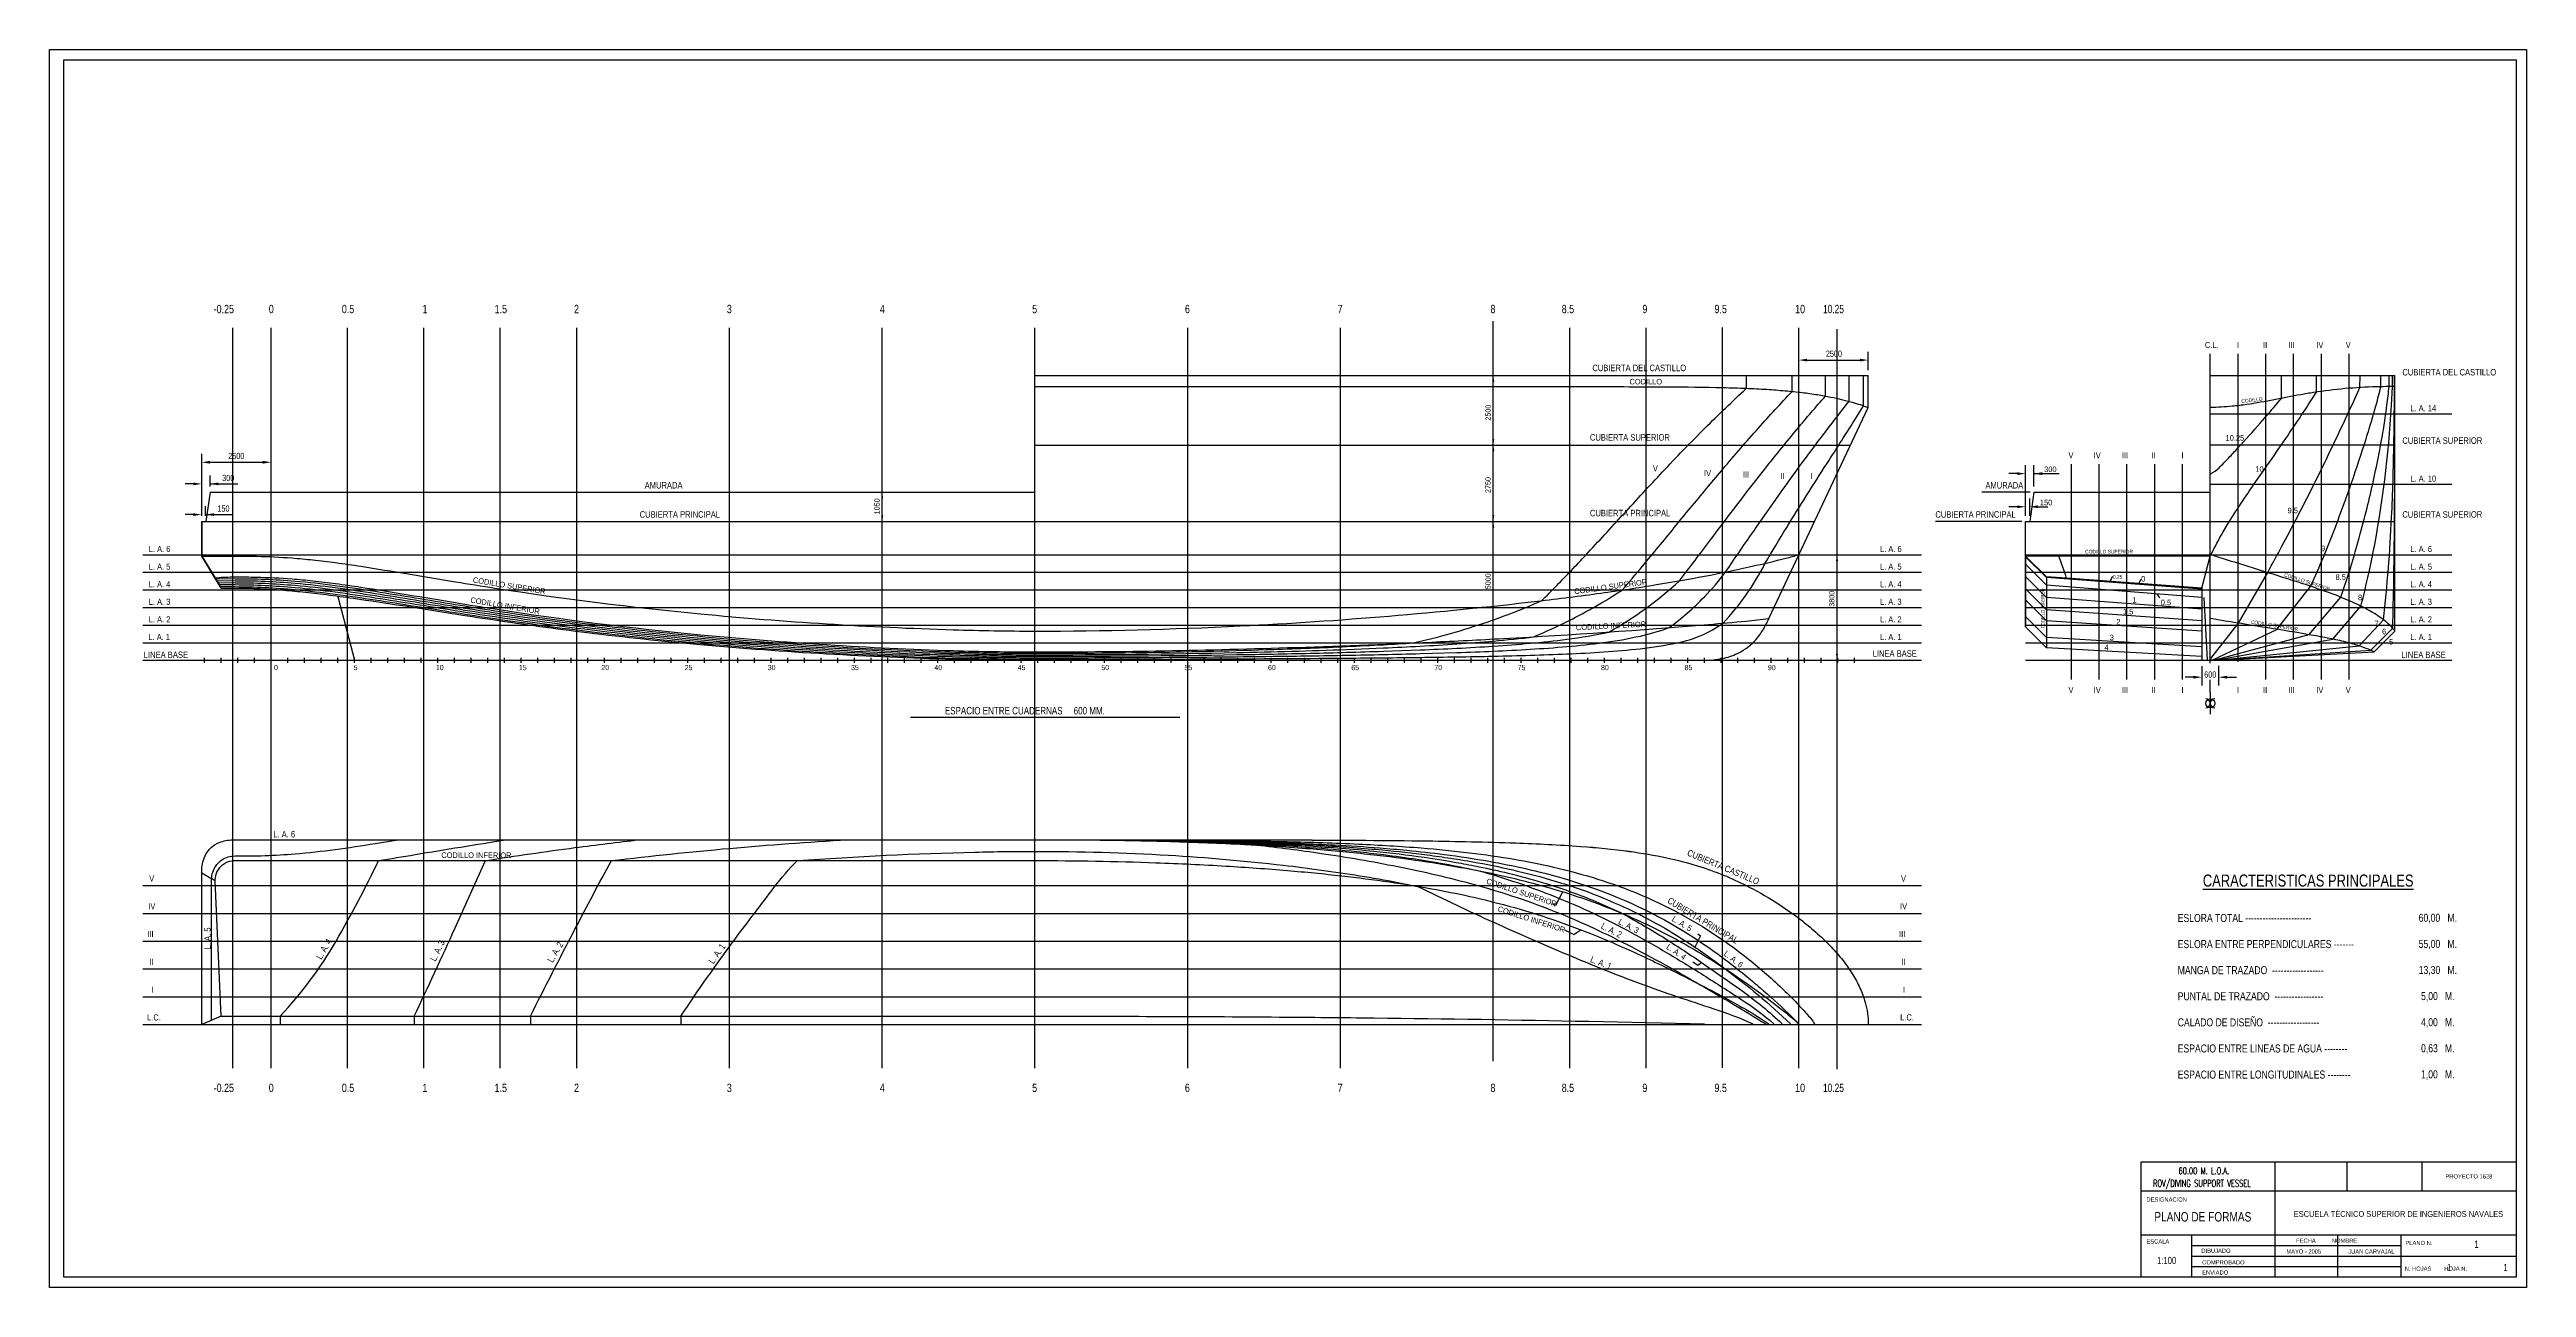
# Model space of a CAD drawing. Extents: x -7978 to 81197, y 32928 to 77478.
import ezdxf
from ezdxf.enums import TextEntityAlignment as Align

# ---------------------------------------------------------------- set-up
doc = ezdxf.new("R2010")
doc.units = 0
doc.header["$LTSCALE"] = 25
doc.header["$MEASUREMENT"] = 0
doc.linetypes.add('CENTRO2', pattern=[1.125, 0.75, -0.125, 0.125, -0.125])
doc.layers.get('0').update_dxf_attribs({"linetype": 'CONTINUOUS'})
doc.layers.get('DEFPOINTS').update_dxf_attribs({"linetype": 'CONTINUOUS'})
for name, color, linetype in [('03', 3, 'CONTINUOUS'), ('BORDE', 7, 'CONTINUOUS'), ('CAJETIN', 3, 'CONTINUOUS'), ('CASETAS', 3, 'CONTINUOUS'), ('CONTORNOS', 7, 'CONTINUOUS'), ('CUADERNA', 7, 'CONTINUOUS'), ('D', 3, 'CONTINUOUS'), ('DIBUJOS', 3, 'CONTINUOUS'), ('EJES', 1, 'CENTRO2'), ('LINEA_DE_AGUA', 7, 'CONTINUOUS'), ('LONGITUDINAL', 7, 'CONTINUOUS'), ('TRAZAS', 7, 'CONTINUOUS'), ('TX', 2, 'CONTINUOUS')]:
    doc.layers.add(name, color=color, linetype=linetype)
doc.styles.add('CN', font='TXT', dxfattribs={"width": 0.8})
doc.styles.add('ROMANS', font='ROMANS.shx')
doc.dimstyles.new('CN', dxfattribs={"dimscale": 100, "dimtxt": 2.5, "dimasz": 3, "dimexe": 3, "dimexo": 2, "dimgap": 0.5, "dimtad": 1, "dimzin": 0, "dimdsep": 46, "dimtxsty": 'Standard', "dimcen": 1.5, "dimclrd": 1, "dimclre": 1, "dimclrt": 3, "dimadec": 0, "dimazin": 0, "dimtfac": 1, "dimtofl": 0, "dimtmove": 2, "dimatfit": 3, "dimfxl": 0, "dimtolj": 1, "dimtzin": 0, "dimarcsym": 0})

msp = doc.modelspace()

# ---------------------------------------------------------------- texts
at = {"color": 3, "linetype": 'ByBlock', "width": 0.9}
for s, p in [('2500', (43812.5, 64411.957)), ('2750', (43812.5, 61804.433)), ('5000', (43812.5, 58342.237))]:
    msp.add_text(s, height=187.5, rotation=90, dxfattribs=at).set_placement(p, align=Align.MIDDLE)
at = {"color": 3, "linetype": 'ByBlock'}
msp.add_text('1050', height=187.5, rotation=90, dxfattribs=at).set_placement((21812.5, 61035.82), align=Align.MIDDLE_CENTER)
at = {"color": 3, "linetype": 'ByBlock', "width": 0.9}
msp.add_text('3800', height=187.5, rotation=90, dxfattribs=at).set_placement((56187.5, 57712.248), align=Align.MIDDLE_CENTER)
at = {"layer": 'CAJETIN', "linetype": 'Continuous', "style": 'ROMANS', "width": 0.7}
for s, p in [('ROV/DIVING SUPPORT VESSEL ', (67753.289, 36545.963)), ('60.00 M. L.O.A.', (68672.231, 36999.579))]:
    msp.add_text(s, height=250, dxfattribs=at).set_placement(p)
at = {"layer": 'CASETAS', "color": 3, "style": 'CN', "width": 0.8}
for s, p in [('MAYO - 2005', (72554.933, 34144.473)), ('JUAN CARVAJAL', (74783.316, 34144.473))]:
    msp.add_text(s, height=154.34745, dxfattribs=at).set_placement(p)
at = {"layer": 'D', "color": 2, "style": 'CN'}
for s, height, p in [('PROYECTO 1628', 150.83799, (78279.595, 36849.196)), ('DESIGNACION', 150.83799, (67514.856, 36016.341)), ('ESCALA', 150.838, (67514.856, 34507.961)), ('DIBUJADO', 150.838, (69490.833, 34173.1)), ('COMPROBADO', 150.838, (69521.001, 33755.279)), ('FECHA          NOMBRE', 150.83799, (72904.223, 34536.62)), ('PLANO N.', 150.838, (76839.66, 34453.659)), ('ENVIADO', 150.838, (69521.001, 33391.76)), ('N. HOJAS        HOJA N.', 150.83799, (76812.509, 33530.531))]:
    msp.add_text(s, height=height, dxfattribs=at).set_placement(p)
at = {"layer": 'TX', "color": 2}
for s, width, p in [('-0.25', 0.8, (-2069.348, 67990.019)), ('0', 0.8, (-85.193, 67990.019)), ('0.5', 0.8, (2545.542, 67990.019)), ('1', 0.8, (5448.922, 67990.019)), ('1.5', 0.8, (8045.542, 67990.019)), ('2', 0.8, (10906.347, 67990.019)), ('3', 0.8, (16406.347, 67990.019)), ('4', 0.8, (21914.807, 67990.019)), ('5', 0.8, (27398.705, 67990.019)), ('6', 0.8, (32898.705, 67990.019)), ('7', 0.8, (38398.705, 67990.019)), ('8', 0.8, (43898.705, 67990.019)), ('8.5', 0.8, (46464.758, 67990.019)), ('9', 0.8, (49367.865, 67990.019)), ('9.5', 0.8, (51964.758, 67990.019)), ('10', 0.8, (54867.865, 67990.019)), ('10.25', 0.75, (55871.968, 67990.019)), ('-0.25', 0.8, (-2070.348, 39960.406)), ('0', 0.8, (-86.193, 39960.406)), ('0.5', 0.8, (2544.542, 39960.406)), ('1', 0.8, (5447.922, 39960.406)), ('1.5', 0.8, (8044.542, 39960.406)), ('2', 0.8, (10905.347, 39960.406)), ('3', 0.8, (16405.347, 39960.406)), ('4', 0.8, (21913.807, 39960.406)), ('5', 0.8, (27397.705, 39960.406)), ('6', 0.8, (32897.705, 39960.406)), ('7', 0.8, (38397.705, 39960.406)), ('8', 0.8, (43897.705, 39960.406)), ('8.5', 0.8, (46463.758, 39960.406)), ('9', 0.8, (49366.865, 39960.406)), ('9.5', 0.8, (51963.758, 39960.406)), ('10', 0.8, (54866.865, 39960.406)), ('10.25', 0.75, (55870.968, 39960.406))]:
    msp.add_text(s, height=300, dxfattribs=dict(at, width=width)).set_placement(p)
at = {"layer": 'TX', "width": 0.8}
for s, height, p in [('C.L.', 220, (69619.523, 66737.605)), ('I', 220, (70773.117, 66737.605)), ('II', 220, (71714.052, 66737.605)), ('III', 220, (72619.523, 66737.605)), ('IV', 220, (73631.387, 66737.605)), ('V', 220, (74690.324, 66737.605)), ('CUBIERTA DEL CASTILLO', 234.375, (47567.085, 65903.314)), ('2500', 225, (55972.854, 66419.904)), ('CODILLO', 200, (48903.621, 65426.054)), ('CUBIERTA DEL CASTILLO', 234.375, (76729.1, 65748.862)), ('L. A. 14', 220, (77018.144, 64460.457)), ('CUBIERTA SUPERIOR', 234.375, (47479.827, 63403.314)), ('10.25', 200, (70364.355, 63402.876)), ('CUBIERTA SUPERIOR', 234.375, (76729.1, 63287.444)), ('2500', 225, (-1546.425, 62737.977)), ('V', 220, (49745.645, 62293.102)), ('300', 200, (63832.176, 62271.237)), ('V', 220, (64708.721, 62761.549)), ('IV', 220, (65617.658, 62761.549)), ('III', 220, (66629.522, 62761.549)), ('II', 220, (67684.993, 62761.549)), ('I', 220, (68775.928, 62761.549)), ('10', 200, (71436.339, 62281.938)), ('300', 225, (-1763.342, 61946.642)), ('AMURADA', 234.375, (13447.439, 61680.035)), ('IV', 220, (51588.458, 62125.03)), ('III', 220, (52988.135, 62074.618)), ('II', 220, (54346.577, 62020.76)), ('I', 220, (55410.577, 62020.76)), ('AMURADA', 234.375, (61717.412, 61680.035)), ('L. A. 10', 220, (77018.144, 61927.117)), ('150', 225, (-1935.672, 60846.061)), ('CUBIERTA PRINCIPAL', 234.375, (13267.728, 60630.035)), ('CUBIERTA PRINCIPAL', 234.375, (47479.827, 60679.716)), ('CUBIERTA PRINCIPAL', 234.375, (59916.619, 60630.035)), ('150', 200, (63679.23, 61076.509)), ('9.5', 200, (72596.649, 60788.366)), ('CUBIERTA SUPERIOR', 234.375, (76729.1, 60630.035)), ('L. A. 6', 220, (-4403.822, 59393.787)), ('L. A. 5', 220, (-4403.822, 58760.457)), ('L. A. 6', 220, (57922.892, 59393.787)), ('L. A. 5', 220, (57922.892, 58760.457)), ('9', 200, (73799.535, 59422.45)), ('L. A. 6', 220, (77018.144, 59393.787)), ('L. A. 5', 220, (77018.144, 58760.457)), ('L. A. 4', 220, (-4403.822, 58127.117)), ('L. A. 4', 220, (57922.892, 58127.117)), ('0.25', 130, (66310.534, 58438.492)), ('0', 200, (67325.054, 58331.786)), ('8.5', 200, (74323.057, 58393.363)), ('L. A. 4', 220, (77018.144, 58127.117)), ('L. A. 3', 220, (-4403.822, 57493.787)), ('L. A. 2', 220, (-4403.822, 56860.457)), ('L. A. 3', 220, (57922.892, 57493.787)), ('L. A. 2', 220, (57922.892, 56860.457)), ('1.5', 200, (66673.31, 57148.666)), ('1', 200, (67013.092, 57568.778)), ('0.5', 200, (68032.159, 57479.099)), ('8', 200, (75131.41, 57660.714)), ('L. A. 3', 220, (77018.144, 57493.787)), ('L. A. 2', 220, (77018.144, 56860.457)), ('L. A. 1', 220, (-4416.174, 56227.117)), ('L. A. 1', 220, (57922.892, 56227.117)), ('3', 200, (66194.71, 56221.122)), ('2', 200, (66433.442, 56786.301)), ('7', 200, (75727.312, 56718.697)), ('6', 200, (75998.184, 56435.541)), ('5', 200, (76248.711, 56066.556)), ('L. A. 1', 220, (77018.144, 56227.117)), ('LINEA BASE', 234.375, (-4583.622, 55579)), ('0', 187.5, (103.225, 55143.737)), ('5', 187.5, (2970.696, 55143.737)), ('10', 187.5, (5929.957, 55143.737)), ('15', 187.5, (8919.644, 55143.737)), ('20', 187.5, (11889.219, 55143.737)), ('25', 187.5, (14889.219, 55143.737)), ('30', 187.5, (17878.905, 55143.737)), ('35', 187.5, (20878.905, 55143.737)), ('40', 187.5, (23878.905, 55143.737)), ('45', 187.5, (26878.905, 55143.737)), ('50', 187.5, (29889.219, 55143.737)), ('55', 187.5, (32879.163, 55143.737)), ('60', 187.5, (35889.219, 55143.737)), ('65', 187.5, (38889.219, 55143.737)), ('70', 187.5, (41879.163, 55143.737)), ('75', 187.5, (44878.905, 55143.737)), ('80', 187.5, (47879.163, 55143.737)), ('85', 187.5, (50889.219, 55143.737)), ('90', 187.5, (53889.219, 55143.737)), ('LINEA BASE', 234.375, (57658.988, 55623.08)), ('4', 200, (66003.989, 55859.849)), ('LINEA BASE', 234.375, (76697.573, 55579)), ('V', 220, (64708.721, 54317.819)), ('IV', 220, (65617.658, 54317.819)), ('III', 220, (66629.522, 54317.819)), ('II', 220, (67684.993, 54317.819)), ('I', 220, (68775.928, 54317.819)), ('600', 225, (69594.388, 54872.75)), ('I', 220, (70773.117, 54317.819)), ('II', 220, (71714.052, 54317.819)), ('III', 220, (72619.523, 54317.819)), ('IV', 220, (73631.387, 54317.819)), ('V', 220, (74690.324, 54317.819)), ('L. A. 6', 234.375, (76.978, 49123.248)), ('CODILLO INFERIOR', 200, (6127.259, 48383.461)), ('V', 220, (-4388.386, 47535.496)), ('V', 220, (58678.519, 47535.496)), ('IV', 220, (-4422.421, 46535.496)), ('IV', 220, (58644.484, 46535.496)), ('III', 220, (-4458.261, 45535.496)), ('III', 220, (58608.644, 45535.496)), ('II', 220, (-4374.979, 44535.496)), ('II', 220, (58691.926, 44535.496)), ('I', 220, (-4312.324, 43535.496)), ('I', 220, (58754.581, 43535.496)), ('L.C.', 220, (-4463.223, 42535.496)), ('L.C.', 220, (58650.011, 42535.496))]:
    msp.add_text(s, height=height, dxfattribs=at).set_placement(p)
for s, height, rotation, p in [('CODILLO', 130, 6.50260789, (70942.723, 64755.746)), ('CODILLO SUPERIOR', 200, 350.75731796, (7251.343, 58298.698)), ('CODILLO SUPERIOR', 200, 7.74365236, (46929.385, 57875.03)), ('CODILLO SUPERIOR', 130, 342.04348965, (72464.098, 58524.835)), ('CODILLO INFERIOR', 200, 350.33658717, (7161.717, 57575.494)), ('CODILLO INFERIOR', 200, 2.80733144, (46981.11, 56577.685)), ('CODILLO SUPERIOR', 130, 350.90995168, (71268.176, 56821.855)), ('CUBIERTA CASTILLO', 234.375, 337.2771591, (50956.933, 48482.902)), ('CODILLO SUPERIOR', 200, 341.46437952, (43732.604, 47469.077)), ('CODILLO INFERIOR', 200, 342.0648014, (44141.957, 46470.635)), ('L. A. 5', 234.375, 90, (-2175.357, 45095.182)), ('L. A. 2', 234.375, 332.51038808, (47853.817, 45861.502)), ('L. A. 3', 210.9375, 332.30499238, (48480.16, 46022.571)), ('L. A. 5', 210.9375, 328.83016769, (50405.814, 46131.273)), ('L. A. 4', 234.375, 59.57039756, (1803.826, 44707.2)), ('L. A. 3', 234.375, 64.16178739, (5919.832, 44640.424)), ('L. A. 2', 234.375, 59.57039756, (10133.774, 44595.559)), ('L. A. 1', 234.375, 54.70084038, (15918.25, 44549.537)), ('L. A. 1', 234.375, 338.48041322, (47470.102, 44644.064)), ('L. A. 4', 210.9375, 326.29852264, (50204.546, 45132.933)), ('L. A. 6', 210.9375, 322.10332768, (52274.841, 44901.179))]:
    msp.add_text(s, height=height, rotation=rotation, dxfattribs=at).set_placement(p)
at = {"layer": 'TX', "color": 3, "width": 0.8}
msp.add_text('CODILLO SUPERIOR', height=130, dxfattribs=at).set_placement((65309.331, 59343.456))
at = {"layer": 'TX', "color": 3}
for s, height, rotation, width, p in [('CODILLO INFERIOR', 130, 90, 0.7, (63852.451, 56649.487)), ('CUBIERTA PRINCIPAL', 234.375, 329.02356239, 0.8, (50247.332, 46779.971))]:
    msp.add_text(s, height=height, rotation=rotation, dxfattribs=dict(at, width=width)).set_placement(p)
at = {"layer": 'TX', "style": 'CN', "width": 0.8}
for s, height, p in [('ESPACIO ENTRE CUADERNAS     600 MM.', 270, (24255.174, 53550.265)), ('%%UCARACTERISTICAS PRINCIPALES', 435.6, (69545.191, 47352.935)), ('ESLORA TOTAL -----------------------', 290.03906, (68641.525, 46079.393)), ('60,00   M.', 290.0391, (77316.199, 46086.796)), ('ESLORA ENTRE PERPENDICULARES -------', 290.03906, (68641.525, 45140.219)), ('55,00   M.', 290.0391, (77316.199, 45147.622)), ('MANGA DE TRAZADO  ------------------', 290.03906, (68641.525, 44201.044)), ('13,30   M.', 290.0391, (77316.199, 44208.447)), ('PUNTAL DE TRAZADO  -----------------', 290.03906, (68641.525, 43261.87)), (' 5,00   M.', 290.0391, (77316.199, 43269.273)), ('CALADO DE DISEÑO  ------------------', 290.03906, (68641.525, 42322.696)), (' 4,00   M.', 290.0391, (77316.199, 42330.099)), ('ESPACIO ENTRE LINEAS DE AGUA --------', 290.03906, (68641.525, 41383.522)), (' 0,63   M.', 290.0391, (77316.199, 41390.925)), ('ESPACIO ENTRE LONGITUDINALES --------', 290.03906, (68641.525, 40444.348)), (' 1,00   M.', 290.0391, (77316.199, 40451.751)), ('ESCUELA TÉCNICO SUPERIOR DE INGENIEROS NAVALES', 210, (72819.719, 35467.935)), ('PLANO DE FORMAS', 339.5644, (67799.63, 35300.988)), ('1:100', 257.2458, (67898.885, 33769.572)), ('1', 257.246, (79319.05, 34351.978)), ('1', 257.246, (78333.802, 33518.5)), ('1', 257.246, (80369.229, 33518.5))]:
    msp.add_text(s, height=height, dxfattribs=at).set_placement(p)

# ---------------------------------------------------------------- blocks, each defined once
blk = doc.blocks.new('*D0')
at = {"color": 1, "linetype": 'ByBlock'}
for p, q in [((-4541, 94317), (-4541, 94666)), ((-4400, 94317), (-4400, 94666)), ((-4841, 94366), (-5141, 94366)), ((-4100, 94366), (-3800, 94366)), ((-3800, 94366), (-3750, 94366))]:
    blk.add_line(p, q, dxfattribs=at)
for points in [[(-4841, 94416), (-4841, 94316), (-4541, 94366)], [(-4100, 94416), (-4100, 94316), (-4400, 94366)]]:
    blk.add_solid(points, dxfattribs=at)
at = {"layer": 'DEFPOINTS', "color": 0, "linetype": 'ByBlock'}
for p in [(-4541, 94117), (-4400, 94366), (-4400, 94117)]:
    blk.add_point(p, dxfattribs=at)
blk = doc.blocks.new('*D1')
at = {"color": 1, "linetype": 'ByBlock'}
for p, q in [((-4841, 95472), (-5141, 95472)), ((-4541, 94317), (-4541, 95772)), ((-4241, 95374), (-4241, 95772)), ((-3941, 95472), (-3641, 95472)), ((-3641, 95472), (-3591, 95472))]:
    blk.add_line(p, q, dxfattribs=at)
for points in [[(-4841, 95522), (-4841, 95422), (-4541, 95472)], [(-3941, 95522), (-3941, 95422), (-4241, 95472)]]:
    blk.add_solid(points, dxfattribs=at)
at = {"layer": 'DEFPOINTS', "color": 0, "linetype": 'ByBlock'}
for p in [(-4241, 95472), (-4241, 95174), (-4541, 94117)]:
    blk.add_point(p, dxfattribs=at)
blk = doc.blocks.new('*D2')
at = {"color": 1, "linetype": 'ByBlock'}
for p, q in [((-4541, 94317), (-4541, 96550)), ((-2041, 94317), (-2041, 96550)), ((-4241, 96250), (-2341, 96250))]:
    blk.add_line(p, q, dxfattribs=at)
for points in [[(-4241, 96300), (-4241, 96200), (-4541, 96250)], [(-2341, 96300), (-2341, 96200), (-2041, 96250)]]:
    blk.add_solid(points, dxfattribs=at)
at = {"layer": 'DEFPOINTS', "color": 0, "linetype": 'ByBlock'}
for p in [(-2041, 96250), (-4541, 94117), (-2041, 94117)]:
    blk.add_point(p, dxfattribs=at)
blk = doc.blocks.new('*D6')
at = {"color": 1, "linetype": 'ByBlock'}
for p, q in [((55000, 65942), (55000, 66602)), ((55300, 66302), (57200, 66302)), ((57500, 65942), (57500, 66602))]:
    blk.add_line(p, q, dxfattribs=at)
for points in [[(55300, 66352), (55300, 66252), (55000, 66302)], [(57200, 66352), (57200, 66252), (57500, 66302)]]:
    blk.add_solid(points, dxfattribs=at)
at = {"layer": 'DEFPOINTS', "color": 0, "linetype": 'ByBlock'}
for p in [(57500, 66302), (55000, 65742), (57500, 65742)]:
    blk.add_point(p, dxfattribs=at)
blk = doc.blocks.new('*D3')
at = {"color": 1, "linetype": 'ByBlock'}
for p, q in [((60821, 94648), (60521, 94648)), ((61121, 94324), (61121, 94948)), ((61271, 94324), (61271, 94948)), ((61571, 94648), (61871, 94648)), ((61871, 94648), (61921, 94648))]:
    blk.add_line(p, q, dxfattribs=at)
for points in [[(60821, 94698), (60821, 94598), (61121, 94648)], [(61571, 94698), (61571, 94598), (61271, 94648)]]:
    blk.add_solid(points, dxfattribs=at)
at = {"layer": 'DEFPOINTS', "color": 0, "linetype": 'ByBlock'}
for p in [(61271, 94648), (61121, 94124), (61271, 94124)]:
    blk.add_point(p, dxfattribs=at)
blk = doc.blocks.new('*D4')
at = {"color": 1, "linetype": 'ByBlock'}
for p, q in [((60821, 95841), (60521, 95841)), ((61121, 94324), (61121, 96141)), ((61421, 95374), (61421, 96141)), ((61721, 95841), (62021, 95841)), ((62021, 95841), (62071, 95841))]:
    blk.add_line(p, q, dxfattribs=at)
for points in [[(60821, 95891), (60821, 95791), (61121, 95841)], [(61721, 95891), (61721, 95791), (61421, 95841)]]:
    blk.add_solid(points, dxfattribs=at)
at = {"layer": 'DEFPOINTS', "color": 0, "linetype": 'ByBlock'}
for p in [(61421, 95841), (61421, 95174), (61121, 94124)]:
    blk.add_point(p, dxfattribs=at)
blk = doc.blocks.new('*D5')
at = {"color": 1, "linetype": 'ByBlock'}
for p, q in [((67166, 88515), (66866, 88515)), ((67466, 88915), (67466, 88215)), ((68071, 88924), (68071, 88215)), ((68371, 88515), (68671, 88515)), ((68671, 88515), (68721, 88515))]:
    blk.add_line(p, q, dxfattribs=at)
for points in [[(67166, 88565), (67166, 88465), (67466, 88515)], [(68371, 88565), (68371, 88465), (68071, 88515)]]:
    blk.add_solid(points, dxfattribs=at)
at = {"layer": 'DEFPOINTS', "color": 0, "linetype": 'ByBlock'}
for p in [(67466, 89115), (68071, 89124), (68071, 88515)]:
    blk.add_point(p, dxfattribs=at)

# ---------------------------------------------------------------- dimensions: what is measured, and where the dimension line sits
at = {"color": 3}
dim = msp.add_linear_dim(base=(57500, 66302.306), p1=(55000, 65741.804), p2=(57500, 65741.804), text=' ', dimstyle='CN', dxfattribs=at)
dim.commit()
dim.dimension.update_dxf_attribs({"geometry": '*D6', "text_midpoint": (56250, 66302.306)})
for base, p1, p2, picture, middle in [((0, 62624.931), (-2500, 60491.804), (0, 60491.804), '*D2', (-1486.146, 61245.074)), ((63462.018, 62215.465), (63162.023, 60498.614), (63462.018, 61548.614), '*D4', (64209.637, 61117.84)), ((-2200, 61846.959), (-2500, 60491.804), (-2200, 61548.614), '*D1', (-1486.146, 61245.074)), ((-2358.601, 60740.509), (-2500, 60491.804), (-2358.601, 60491.804), '*D0', (-1486.146, 61245.074)), ((63312.018, 61022.806), (63162.023, 60498.614), (63312.018, 60498.614), '*D3', (64209.637, 61117.84)), ((70112.023, 54889.457), (69507.331, 55489.535), (70112.023, 55498.616), '*D5', (71019.165, 55141.232))]:
    dim = msp.add_linear_dim(base=base, p1=p1, p2=p2, text=' ', dimstyle='CN', dxfattribs=at)
    dim.commit()
    dim.dimension.update_dxf_attribs({"geometry": picture, "text_midpoint": middle, "insert": (2040.912, -33625.369)})

# ---------------------------------------------------------------- linework, layer by layer
at = {"color": 2}
for p, q in [((-7459.75, 77102.765), (80821.783, 77102.765)), ((-7459.75, 33302.765), (-7459.75, 77102.765)), ((80821.783, 77102.765), (80821.783, 33302.765)), ((72148.599, 36394.944), (72148.599, 37450.81)), ((74736.808, 36394.944), (74736.808, 37450.81)), ((72148.599, 34811.145), (72148.599, 36394.944)), ((80821.783, 33302.765), (-7459.75, 33302.765))]:
    msp.add_line(p, q, dxfattribs=at)
at = {"color": 1}
for p, q in [((69812.023, 65748.612), (69812.023, 66529.347)), ((-2200, 61846.959), (-1198.034, 61846.959)), ((63462.018, 62215.465), (64368.014, 62215.465)), ((-2358.601, 60740.509), (-1415.696, 60740.509))]:
    msp.add_line(p, q, dxfattribs=at)
at = {"color": 3}
for p, q in [((69812.023, 65748.612), (76462.023, 65748.612)), ((63330.299, 61548.614), (61585.636, 61548.614)), ((63030.114, 60498.614), (59920.323, 60498.614)), ((-2400, 55404.882), (-2400, 55592.382)), ((-1800, 55404.882), (-1800, 55592.382)), ((-1200, 55404.882), (-1200, 55592.382)), ((-600, 55404.882), (-600, 55592.382)), ((0, 55404.882), (0, 55592.382)), ((600, 55404.882), (600, 55592.382)), ((1200, 55404.882), (1200, 55592.382)), ((1800, 55404.882), (1800, 55592.382)), ((2400, 55404.882), (2400, 55592.382)), ((3000, 55404.882), (3000, 55592.382)), ((3600, 55404.882), (3600, 55592.382)), ((4200, 55404.882), (4200, 55592.382)), ((4800, 55404.882), (4800, 55592.382)), ((5400, 55404.882), (5400, 55592.382)), ((6000, 55404.882), (6000, 55592.382)), ((6600, 55404.882), (6600, 55592.382)), ((7200, 55404.882), (7200, 55592.382)), ((7800, 55404.882), (7800, 55592.382)), ((8400, 55404.882), (8400, 55592.382)), ((9000, 55404.882), (9000, 55592.382)), ((9600, 55404.882), (9600, 55592.382)), ((10200, 55404.882), (10200, 55592.382)), ((10800, 55404.882), (10800, 55592.382)), ((11400, 55404.882), (11400, 55592.382)), ((12000, 55404.882), (12000, 55592.382)), ((12600, 55404.882), (12600, 55592.382)), ((13200, 55404.882), (13200, 55592.382)), ((13800, 55404.882), (13800, 55592.382)), ((14400, 55404.882), (14400, 55592.382)), ((15000, 55404.882), (15000, 55592.382)), ((15600, 55404.882), (15600, 55592.382)), ((16200, 55404.882), (16200, 55592.382)), ((16800, 55404.882), (16800, 55592.382)), ((17400, 55404.882), (17400, 55592.382)), ((18000, 55404.882), (18000, 55592.382)), ((18600, 55404.882), (18600, 55592.382)), ((19200, 55404.882), (19200, 55592.382)), ((19800, 55404.882), (19800, 55592.382)), ((20400, 55404.882), (20400, 55592.382)), ((21000, 55404.882), (21000, 55592.382)), ((21600, 55404.882), (21600, 55592.382)), ((22200, 55404.882), (22200, 55592.382)), ((22800, 55404.882), (22800, 55592.382)), ((23400, 55404.882), (23400, 55592.382)), ((24000, 55404.882), (24000, 55592.382)), ((24600, 55404.882), (24600, 55592.382)), ((25200, 55404.882), (25200, 55592.382)), ((25800, 55404.882), (25800, 55592.382)), ((26400, 55404.882), (26400, 55592.382)), ((27000, 55404.882), (27000, 55592.382)), ((27600, 55404.882), (27600, 55592.382)), ((28200, 55404.882), (28200, 55592.382)), ((28800, 55404.882), (28800, 55592.382)), ((29400, 55404.882), (29400, 55592.382)), ((30000, 55404.882), (30000, 55592.382)), ((30600, 55404.882), (30600, 55592.382)), ((31200, 55404.882), (31200, 55592.382)), ((31800, 55404.882), (31800, 55592.382)), ((32400, 55404.882), (32400, 55592.382)), ((33000, 55404.882), (33000, 55592.382)), ((33600, 55404.882), (33600, 55592.382)), ((34200, 55404.882), (34200, 55592.382)), ((34800, 55404.882), (34800, 55592.382)), ((35400, 55404.882), (35400, 55592.382)), ((36000, 55404.882), (36000, 55592.382)), ((36600, 55404.882), (36600, 55592.382)), ((37200, 55404.882), (37200, 55592.382)), ((37800, 55404.882), (37800, 55592.382)), ((38400, 55404.882), (38400, 55592.382)), ((39000, 55404.882), (39000, 55592.382)), ((39600, 55404.882), (39600, 55592.382)), ((40200, 55404.882), (40200, 55592.382)), ((40800, 55404.882), (40800, 55592.382)), ((41400, 55404.882), (41400, 55592.382)), ((42000, 55404.882), (42000, 55592.382)), ((42600, 55404.882), (42600, 55592.382)), ((43200, 55404.882), (43200, 55592.382)), ((43800, 55404.882), (43800, 55592.382)), ((44400, 55404.882), (44400, 55592.382)), ((45000, 55404.882), (45000, 55592.382)), ((45600, 55404.882), (45600, 55592.382)), ((46200, 55404.882), (46200, 55592.382)), ((46800, 55404.882), (46800, 55592.382)), ((47400, 55404.882), (47400, 55592.382)), ((48000, 55404.882), (48000, 55592.382)), ((48600, 55404.882), (48600, 55592.382)), ((49200, 55404.882), (49200, 55592.382)), ((49800, 55404.882), (49800, 55592.382)), ((50400, 55404.882), (50400, 55592.382)), ((51000, 55404.882), (51000, 55592.382)), ((51600, 55404.882), (51600, 55592.382)), ((52200, 55404.882), (52200, 55592.382)), ((52800, 55404.882), (52800, 55592.382)), ((53400, 55404.882), (53400, 55592.382)), ((54000, 55404.882), (54000, 55592.382)), ((54600, 55404.882), (54600, 55592.382)), ((55200, 55404.882), (55200, 55592.382)), ((55800, 55404.882), (55800, 55592.382)), ((56400, 55404.882), (56400, 55592.382)), ((57000, 55404.882), (57000, 55592.382)), ((46132.029, 46723.412), (46247.851, 46684.829)), ((46247.851, 46684.829), (46499.082, 47168.039)), ((46561.5, 45795.588), (46896.967, 45635.247)), ((46896.967, 45635.247), (47147.421, 45802.089)), ((51462.236, 45576.941), (51262.007, 45175.067)), ((51360.137, 45649.823), (51462.236, 45576.941)), ((51185.111, 44644.047), (51360.137, 44527.436)), ((51360.137, 44527.436), (51494.424, 44627.085)), ((326.762, 42689.779), (326.762, 42389.778)), ((5150.843, 42689.779), (5150.843, 42389.779)), ((9335.444, 42689.779), (9335.444, 42389.778)), ((14750.83, 42689.779), (14750.83, 42389.778))]:
    msp.add_line(p, q, dxfattribs=at)
msp.add_lwpolyline([(-7978.217, 32927.765), (-7978.217, 77477.765), (81196.783, 77477.765), (81196.783, 32927.765), (-7978.217, 32927.765)], close=True, dxfattribs=at)
at = {"color": 1, "linetype": 'ByBlock'}
for points in [[(43962.5, 65516.804), (44037.5, 65516.804), (44000, 65741.804)], [(43962.5, 63466.804), (44037.5, 63466.804), (44000, 63241.804)], [(43962.5, 63016.804), (44037.5, 63016.804), (44000, 63241.804)], [(21962.5, 61323.614), (22037.5, 61323.614), (22000, 61548.614)], [(21962.5, 60723.614), (22037.5, 60723.614), (22000, 60498.614)], [(43962.5, 60723.614), (44037.5, 60723.614), (44000, 60498.614)], [(43962.5, 60273.614), (44037.5, 60273.614), (44000, 60498.614)], [(56337.5, 59073.624), (56412.5, 59073.624), (56375, 59298.624)], [(56337.5, 55723.614), (56412.5, 55723.614), (56375, 55498.614)]]:
    msp.add_solid(points, dxfattribs=at)
at = {"layer": '03'}
for p, q in [((-2200, 61548.614), (-2350, 60498.614)), ((63462.018, 61548.614), (63312.018, 60498.614)), ((66293.65, 58509.056), (66200.801, 58335.157)), ((67308.17, 58402.35), (67215.322, 58228.452)), ((2400, 57797.813), (3000, 55498.614)), ((68002.265, 57744.475), (67896.441, 57888.91)), ((69712.023, 55498.614), (69593.367, 57762.704))]:
    msp.add_line(p, q, dxfattribs=at)
at = {"layer": 'BORDE', "color": 3}
for points in [[(27499, 65348.63), (47142.1, 65347.46, -0.001255), (50248.05, 65339.97, -0.00451), (52284.08, 65313.25, -0.004042), (53104.59, 65287.2, -0.005398), (53842.7, 65249.74, -0.006769), (54513.82, 65199.26, -0.008063), (55123.72, 65135.14, -0.009201), (55672.67, 65058.21, -0.010026), (56158.15, 64971.06, -0.020082), (56922.75, 64786.88, -0.018292), (57500, 64598.63, -0.018292)], [(27499, 65348.63), (47142.1, 65347.46, -0.001255), (50248.05, 65339.97, -0.00451), (52284.08, 65313.25, -0.004042), (53104.59, 65287.2, -0.005398), (53842.7, 65249.74, -0.006769), (54513.82, 65199.26, -0.008063), (55123.72, 65135.14, -0.009201), (55672.67, 65058.21, -0.010026), (56158.15, 64971.06, -0.020082), (56922.75, 64786.88, -0.018292), (57500, 64598.63, -0.018292)], [(76462.023, 65348.612, 0.006558), (75797.583, 65339.542, 0.032925), (73533.623, 65133.892, 0.005338), (73073.493, 65056.662, 0.003597), (72118.683, 64876.012, -0.011142), (71121.353, 64701.632, -0.012257), (70605.993, 64638.322, -0.02426), (69812.023, 64598.612, -0.02426)], [(76462.023, 65348.612, 0.006558), (75797.583, 65339.542, 0.032925), (73533.623, 65133.892, 0.005338), (73073.493, 65056.662, 0.003597), (72118.683, 64876.012, -0.011142), (71121.353, 64701.632, -0.012257), (70605.993, 64638.322, -0.02426), (69812.023, 64598.612, -0.02426)], [(-1300, 59248.63, -0.005902), (-527.486, 59242.43, -0.014348), (753.615, 59179.89, -0.007535), (1499.308, 59110.79, -0.006457), (2320.814, 59011.67, -0.004753), (3229.028, 58881.55, -0.003593), (6634.338, 58323.75, 0.002218), (8055.537, 58096.61, 0.014882), (15452.12, 57169.9, 0.016018), (24559.14, 56597.37, 0.007037), (27499, 56548.63, 0.007037)], [(-1300, 59248.63, -0.005902), (-527.486, 59242.43, -0.014348), (753.615, 59179.89, -0.007535), (1499.308, 59110.79, -0.006457), (2320.814, 59011.67, -0.004753), (3229.028, 58881.55, -0.003593), (6634.338, 58323.75, 0.002218), (8055.537, 58096.61, 0.014882), (15452.12, 57169.9, 0.016018), (24559.14, 56597.37, 0.007037), (27499, 56548.63, 0.007037)], [(27499, 56548.63, 0.012463), (34888.86, 56734.48, 0.01675), (45586.22, 57625.77, 0.00516), (47874.7, 57918.13, 0.006209), (49879.91, 58220.8, 0.014651), (53316.67, 58881.29, 0.007239), (54538.08, 59171.81, 0.010432), (55000, 59298.63, 0.010432)], [(27499, 56548.63, 0.012458), (34888.85, 56734.47, 0.016752), (45586.22, 57625.77, 0.00516), (47874.7, 57918.13, 0.006209), (49879.91, 58220.8, 0.014651), (53316.67, 58881.29, 0.007239), (54538.08, 59171.81, 0.010432), (55000, 59298.63, 0.010432)], [(64642.023, 58450.612, 0.009379), (64362.023, 59248.612, 0.009379)], [(64642.023, 58450.612, 0.009379), (64362.023, 59248.612, 0.009379)], [(76462.023, 56548.612, 0.032651), (76398.883, 56631.892, 0.021173), (76296.543, 56741.072, 0.019677), (76146.403, 56876.392, 0.017908), (75953.863, 57024.962, 0.016023), (75724.293, 57178.212, 0.014193), (75462.043, 57331.112, 0.01226), (75169.683, 57481.392, 0.010289), (74847.903, 57628.822, 0.008268), (74495.683, 57774.592, 0.006345), (74110.943, 57920.732, 0.007946), (73235.803, 58223.022, 0.003446), (72225.723, 58547.312, -0.004349), (69837.023, 59298.612, -0.004349)], [(76462.023, 56548.612, 0.032651), (76398.883, 56631.892, 0.021173), (76296.543, 56741.072, 0.019677), (76146.403, 56876.392, 0.017908), (75953.863, 57024.962, 0.016023), (75724.293, 57178.212, 0.014193), (75462.043, 57331.112, 0.01226), (75169.683, 57481.392, 0.010289), (74847.903, 57628.822, 0.008268), (74495.683, 57774.592, 0.006345), (74110.943, 57920.732, 0.007946), (73235.803, 58223.022, 0.003446), (72225.723, 58547.312, -0.004349), (69837.023, 59298.612, -0.004349)], [(-2014.261, 58450.63, -0.442553), (-2007.813, 58458.44, -0.059935), (-1950.818, 58471.42, -0.025054), (-1653.493, 58492.99, -0.008152), (-1300, 58498.63, -0.008152)], [(-2014.261, 58450.63, -0.442553), (-2007.813, 58458.44, -0.059935), (-1950.818, 58471.42, -0.025054), (-1653.493, 58492.99, -0.008152), (-1300, 58498.63, -0.008152)], [(-1300, 58498.63, -0.005907), (-527.486, 58492.43, -0.014348), (753.615, 58429.89, -0.007535), (1499.308, 58360.79, -0.006457), (2320.814, 58261.67, -0.004748), (3229.028, 58131.54, -0.003594), (6634.338, 57573.75, 0.002218), (8055.537, 57346.61, 0.014882), (15452.12, 56419.9, 0.016022), (24559.14, 55847.368, 0.007037), (27499, 55798.632, 0.007037)], [(-1300, 58498.63, -0.005907), (-527.486, 58492.43, -0.014348), (753.615, 58429.89, -0.007535), (1499.308, 58360.79, -0.006457), (2320.814, 58261.67, -0.004748), (3229.028, 58131.54, -0.003594), (6634.338, 57573.75, 0.002218), (8055.537, 57346.61, 0.014882), (15452.12, 56419.9, 0.016022), (24559.14, 55847.368, 0.007037), (27499, 55798.632, 0.007037)], [(-1300, 58098.63, -0.006935), (-817.115, 58092.17, -0.00604), (-294.257, 58071.72, -0.006436), (362.155, 58029.66, -0.006332), (1129.262, 57960.86, -0.005639), (1995.562, 57862.35, -0.004391), (2959.257, 57733.23, -0.004142), (6520.955, 57182.82, 0.001947), (7979.192, 56960.38, 0.006466), (11382.49, 56498.13, 0.007996), (15444.93, 56067.61, 0.008059), (19998.98, 55732.702, 0.007742), (24559.14, 55540.43, 0.006224), (27499, 55498.632, 0.006224)], [(27499, 55798.632, 0.004173), (31854.09, 55836.709, 0.003698), (36589.1, 55953.51, 0.003394), (41782.69, 56154.34, 0.002036), (44363.3, 56281.87, 0.007342), (51750.88, 56790.1, 0.00306), (53099.32, 56909.96, 0.006499), (53915.09, 56998.63, 0.006499)], [(51600, 55498.632, 0.017318), (51848.29, 55507.997, 0.025504), (52161.28, 55546.504, 0.028351), (52452.58, 55614.752, 0.03084), (52722.2, 55712.752, 0.100245), (53400.83, 56185.29, 0.031498), (53583.58, 56402.29, 0.042348), (53816.96, 56783.51, 0.01912), (53915.09, 56998.63, 0.01912)], [(75712.023, 55798.614, 0.018549), (75508.773, 55893.002, 0.020389), (75157.513, 56022.822, 0.017479), (74691.093, 56155.982, 0.011798), (74121.443, 56283.172, 0.006401), (73450.903, 56407.882, 0.00343), (71888.573, 56663.572, -0.001637), (70346.793, 56910.712), (69837.023, 56998.612)], [(75712.023, 55798.614, 0.018549), (75508.773, 55893.002, 0.020389), (75157.513, 56022.822, 0.017479), (74691.093, 56155.982, 0.011798), (74121.443, 56283.172, 0.006401), (73450.903, 56407.882, 0.00343), (71888.573, 56663.572, -0.001637), (70346.793, 56910.712), (69837.023, 56998.612)], [(-2014.261, 47559.778, -0.047443), (-2008.238, 47673.843, -0.185198), (-1751.866, 48134.632, -0.14066), (-1408.652, 48282.614, -0.033966), (-1300, 48289.778, -0.033966)], [(-2014.261, 47559.778, -0.047443), (-2008.238, 47673.843, -0.185198), (-1751.866, 48134.632, -0.14066), (-1408.652, 48282.614, -0.033966), (-1300, 48289.778, -0.033966)], [(27499, 49039.778, -0.000829), (37203.66, 49031.731, -0.002117), (41620.71, 48998.222, -0.00498), (44810.22, 48925.134, -0.009401), (47143.06, 48802, -0.014935), (48891.8, 48623.32, -0.020045), (50250.71, 48388.467, -0.022681), (51353.38, 48100.921, -0.022202), (52287.63, 47766.94, -0.019789), (53108.09, 47394.191, -0.049144), (55127.21, 46116.735, -0.016955), (55676.6, 45656.419, -0.019389), (56162.82, 45184.246, -0.022888), (56582.09, 44701.285, -0.027443), (56929.9, 44207.626, -0.032843), (57201.05, 43702.852, -0.038995), (57389.32, 43186.353, -0.067526), (57500, 42389.778, -0.067526)], [(27499, 49039.778, -0.000786), (37203.66, 49031.653, -0.002142), (41620.71, 48998.066, -0.00499), (44810.22, 48924.79, -0.009411), (47143.06, 48801.462, -0.014935), (48891.8, 48622.617, -0.020034), (50250.71, 48387.655, -0.022661), (51353.38, 48100.071, -0.022181), (52287.63, 47766.126, -0.019775), (53108.09, 47393.47, -0.049143), (55127.21, 46116.428, -0.016961), (55676.6, 45656.229, -0.019396), (56162.82, 45184.144, -0.02289), (56582.09, 44701.238, -0.027442), (56929.9, 44207.609, -0.032845), (57201.05, 43702.847, -0.038995), (57389.32, 43186.352, -0.067526), (57500, 42389.778, -0.067526)], [(27499, 49039.778, -0.000786), (37203.66, 49031.653, -0.002142), (41620.71, 48998.066, -0.00499), (44810.22, 48924.79, -0.009411), (47143.06, 48801.462, -0.014935), (48891.8, 48622.617, -0.020034), (50250.71, 48387.655, -0.022661), (51353.38, 48100.071, -0.022181), (52287.63, 47766.126, -0.019775), (53108.09, 47393.47, -0.049143), (55127.21, 46116.428, -0.016961), (55676.6, 45656.229, -0.019396), (56162.82, 45184.144, -0.02289), (56582.09, 44701.238, -0.027442), (56929.9, 44207.609, -0.032845), (57201.05, 43702.847, -0.038995), (57389.32, 43186.352, -0.067526), (57500, 42389.778, -0.067526)], [(27499, 49039.778, -0.006939), (32194.83, 48983.162, -0.005878), (34889.01, 48880.873, -0.006755), (37260.74, 48730.722, -0.007566), (39350.33, 48538.129, -0.008389), (41194.12, 48308.544, -0.009289), (42826.52, 48046.287, -0.010257), (44280.6, 47753.936, -0.011247), (45587.99, 47432.127, -0.012077), (46778.07, 47079.816, -0.02517), (48906.42, 46275.02, -0.023845), (50814.53, 45328.083, -0.010615), (51704.3, 44807.808, -0.031478), (54539.45, 42806.595, -0.014377), (55000, 42414.778, -0.014377)], [(27499, 49039.778, -0.006939), (32194.82, 48983.162, -0.005878), (34889, 48880.873, -0.006762), (37260.74, 48730.722, -0.007562), (39350.32, 48538.129, -0.008394), (41194.12, 48308.542, -0.009291), (42826.51, 48046.286, -0.010261), (44280.6, 47753.934, -0.011246), (45587.99, 47432.126, -0.012073), (46778.07, 47079.816, -0.02517), (48906.42, 46275.02, -0.023845), (50814.53, 45328.083, -0.010615), (51704.3, 44807.808, -0.031478), (54539.45, 42806.595, -0.014377), (55000, 42414.778, -0.014377)], [(27499, 48289.778, -0.008997), (31854.33, 48213.242, -0.005898), (34371.16, 48093.453, -0.006182), (36589.64, 47933.697, -0.006801), (38542.08, 47741.657, -0.007728), (40262.11, 47521.577, -0.00885), (41783.86, 47275.283, -0.009915), (43140.91, 47003.178, -0.010679), (44364.9, 46705.179, -0.030075), (47501.28, 45663.224, -0.007664), (48431.41, 45275.088, -0.006118), (49321.6, 44874.489, -0.008698), (50986.35, 44063.561, -0.003413), (51751.63, 43668.071, -0.003845), (52460.32, 43288.026, -0.005698), (53100.89, 42927.428, -0.019056), (53915.09, 42414.778, -0.019056)], [(27499, 48289.778, -0.008997), (31854.33, 48213.242, -0.005898), (34371.16, 48093.453, -0.006182), (36589.64, 47933.697, -0.006801), (38542.08, 47741.657, -0.007728), (40262.11, 47521.577, -0.00885), (41783.86, 47275.283, -0.009915), (43140.91, 47003.178, -0.010679), (44364.9, 46705.179, -0.030075), (47501.28, 45663.224, -0.007664), (48431.41, 45275.088, -0.006118), (49321.6, 44874.489, -0.008698), (50986.35, 44063.561, -0.003413), (51751.63, 43668.071, -0.003845), (52460.32, 43288.026, -0.005698), (53100.89, 42927.428, -0.019056), (53915.09, 42414.778, -0.019056)], [(-2014.261, 47559.778, -0.012921), (-2500, 47839.778, -0.012921)], [(-2014.261, 47559.778, -0.012921), (-2500, 47839.778, -0.012921)], [(27499, 42689.778, -0.00076), (31777.99, 42683.278, -0.001045), (36295.61, 42660.31, -0.000935), (39706.39, 42629.56, -0.00259), (47434.45, 42504.857), (51600, 42414.778)]]:
    msp.add_lwpolyline(points, format="xyb", dxfattribs=at)
for points in [[(57500, 64598.63), (57500, 65741.804)], [(69812.023, 64598.612), (69812.023, 65748.612)], [(76462.023, 60998.612), (76462.023, 65748.612)], [(76462.023, 65348.612), (76462.023, 65748.612)], [(76462.023, 56548.612), (76462.023, 65348.612)], [(55000, 59298.63), (57500, 64598.63)], [(69812.023, 59248.612), (69812.023, 60998.612)], [(76462.023, 56548.612), (76462.023, 60998.612)], [(-2500, 59248.63), (-2500, 60491.804)], [(63162.023, 59248.612), (63162.023, 60498.614)], [(63162.023, 59248.612), (63162.023, 60498.614)], [(-2014.261, 58450.63), (-2500, 59248.63)], [(-2014.261, 58450.63), (-2500, 59248.63)], [(-1799, 58098.63), (-2500, 59248.63)], [(-2500, 59248.63), (-1300, 59248.63)], [(-2500, 59248.63), (-1300, 59248.63)], [(53915.09, 56998.63), (55000, 59298.63)], [(64362.023, 59248.614), (63162.023, 59248.614)], [(64362.023, 59248.614), (63162.023, 59248.614)], [(63912.023, 58498.612), (63162.023, 59248.612)], [(63912.023, 58498.612), (63162.023, 59248.612)], [(64362.023, 59248.612), (63162.023, 59248.612)], [(64362.023, 59248.612), (63162.023, 59248.612)], [(63162.023, 59248.612), (63162.023, 56699.252)], [(63162.023, 59248.612), (63162.023, 56699.252)], [(69812.023, 59248.614), (64362.023, 59248.614)], [(69812.023, 59248.614), (64362.023, 59248.614)], [(69812.023, 59248.612), (64362.023, 59248.612)], [(69812.023, 59248.612), (64362.023, 59248.612)], [(69512.023, 58098.612), (69812.023, 59248.612)], [(-1799, 58098.63), (-2014.261, 58450.63)], [(-1799, 58098.63), (-2014.261, 58450.63)], [(-1799, 58098.63), (-1300, 58098.63)], [(64642.023, 58450.612), (63912.023, 58498.612)], [(64642.023, 58450.612), (63912.023, 58498.612)], [(63912.023, 58498.612), (63912.023, 55949.252)], [(63912.023, 58498.612), (63912.023, 55949.252)], [(69512.023, 58098.612), (64642.023, 58450.612)], [(69512.023, 58098.612), (64642.023, 58450.612)], [(69512.023, 58098.612), (69512.023, 55498.614)], [(75712.023, 55798.614), (76462.023, 56548.612)], [(75712.023, 55798.614), (76462.023, 56548.612)], [(70112.023, 55498.614), (69837.023, 55498.614)], [(70112.023, 55498.614), (75712.023, 55798.614)], [(70112.023, 55498.614), (75712.023, 55798.614)], [(-1300, 49039.778), (27499, 49039.778)], [(-1300, 49039.778), (27499, 49039.778)], [(-1300, 49039.778), (27499, 49039.778)], [(-1300, 48289.778), (27499, 48289.778)], [(-1300, 48289.778), (27499, 48289.778)], [(20000, 49039.778), (27499, 49039.778)], [(20000, 49039.778), (27499, 49039.778)], [(-2500, 42389.778), (-2500, 47839.778)], [(-2500, 42389.778), (-2500, 47839.778)], [(-2500, 42389.778), (-2500, 47839.778)], [(-1799, 42689.778), (-2014.261, 47559.778)], [(-1799, 42689.778), (-2014.261, 47559.778)], [(-1799, 42689.778), (-2500, 42389.778)], [(-1799, 42689.778), (-1300, 42689.778)], [(-1300, 42689.778), (27499, 42689.778)]]:
    msp.add_lwpolyline(points, dxfattribs=at)
at = {"layer": 'BORDE'}
msp.add_lwpolyline([(27499, 55798.632, 0.004173), (31854.09, 55836.709, 0.003698), (36589.1, 55953.51, 0.003394), (41782.69, 56154.34, 0.002036), (44363.3, 56281.87, 0.007342), (51750.88, 56790.1, 0.00306), (53099.32, 56909.96, 0.006499), (53915.09, 56998.63, 0.006499)], format="xyb", dxfattribs=at)
at = {"layer": 'CONTORNOS', "color": 2}
for p, q in [((80821.783, 38657.514), (80821.783, 33302.765)), ((67321.783, 37450.81), (80821.783, 37450.81)), ((67321.783, 33302.765), (67321.783, 37450.81)), ((80821.783, 33302.765), (67321.783, 33302.765))]:
    msp.add_line(p, q, dxfattribs=at)
at = {"layer": 'CUADERNA', "color": 3}
for points in [[(69826.013, 62213.622, 0.081171), (70128.093, 62427.132, 0.009432), (70477.243, 62784.122, 0.004897), (70811.263, 63143.312, 0.005474), (71614.803, 64035.372), (71920.003, 64386.542, 0.005418), (72372.383, 64925.092), (72372.436, 65748.612)], [(69837.023, 55563.653), (70824.493, 56832.672), (71885.843, 58654.092, -0.002818), (72391.703, 59608.582, 0.0065), (73492.233, 61719.142, 0.004744), (73994.013, 62738.652, 0.003828), (75203.653, 65314.022), (75204.167, 65748.612)], [(69837.023, 59298.612, -0.012885), (70277.193, 60116.382), (70438.403, 60389.602, -0.010894), (70926.123, 61154.232, -0.005807), (71872.683, 62526.742, 0.002817), (72530.023, 63475.602, 0.008346), (73636.513, 65149.762), (73636.738, 65748.612)], [(69882.823, 55498.614), (72213.353, 56611.982), (73426.933, 58159.412, 0.007123), (73885.643, 59213.522, 0.006712), (74268.103, 60164.582, 0.006007), (74645.123, 61172.482, 0.003901), (74897.043, 61883.352, 0.006992), (75423.873, 63473.542, 0.004697), (75638.563, 64175.572, 0.004983), (75783.353, 64682.052, 0.008755), (75953.293, 65343.372), (75953.763, 65748.612)], [(69941.283, 55498.614), (73373.493, 56421.312), (74511.103, 57768.472), (74673.923, 58243.792, 0.008201), (74982.153, 59225.992, 0.004826), (75177.573, 59909.242, 0.007101), (75458.593, 60986.242, 0.012552), (75892.643, 62949.282, 0.006974), (76044.973, 63797.302), (76109.533, 64214.092, 0.006533), (76173.193, 64675.692, 0.007905), (76251.013, 65347.722), (76251.32, 65748.612)], [(69992.643, 55498.614), (74222.123, 56262.582), (75237.493, 57448.102, 0.009843), (75520.443, 58629.152, 0.00544), (75668.673, 59337.082, 0.035044), (76338.623, 64669.622), (76371.933, 65348.442), (76372.111, 65748.612)], [(70064.163, 55498.614), (75168.473, 56019.222), (76046.473, 56956.222, 0.016857), (76343.053, 60648.952, 0.00452), (76393.153, 61948.622), (76415.513, 62841.372, 0.003465), (76447.313, 65348.612), (76447.356, 65748.612)], [(70101.063, 55498.614), (75588.283, 55858.432), (76381.343, 56651.962, 0.004572), (76443.393, 60117.372, 0.001362), (76454.793, 61901.402, 0.000877), (76460.863, 65348.622), (76460.863, 65748.612)]]:
    msp.add_lwpolyline(points, format="xyb", dxfattribs=at)
for points in [[(70112.023, 55498.614), (75712.023, 55798.614), (76462.023, 56548.612), (76462.023, 65348.612), (76462.023, 65748.612)], [(69512.023, 55630.984), (63912.023, 55949.252), (63162.023, 56699.252), (63162.023, 60498.614)], [(69512.023, 55976.732), (63912.023, 56323.922), (63162.023, 57073.922), (63162.023, 60498.614)], [(69512.023, 56545.512), (63912.023, 56923.782), (63162.023, 57673.782), (63162.031, 60498.614)], [(69512.023, 56920.382), (63912.023, 57316.542), (63162.023, 58066.542), (63162.031, 60498.614)], [(69512.023, 57343.482), (63912.013, 57761.852), (63162.023, 58511.852), (63162.031, 60498.614)], [(69512.023, 57762.702), (63912.013, 58202.362), (63162.023, 58952.372), (63162.03, 60498.614)], [(69512.023, 58054.972), (63912.023, 58475.662), (63162.023, 59225.662), (63162.023, 60498.614)]]:
    msp.add_lwpolyline(points, dxfattribs=at)
at = {"layer": 'D', "color": 1}
msp.add_line((23014.558, 53453.52), (32717.787, 53453.52), dxfattribs=at)
at = {"layer": 'DIBUJOS', "color": 2}
for p, q in [((77425.077, 37450.81), (77425.077, 36394.944)), ((80821.783, 36394.944), (67321.783, 36394.944)), ((80821.783, 34811.145), (67321.783, 34811.145)), ((69131.839, 34811.145), (69131.839, 33302.765)), ((72148.599, 33302.765), (72148.599, 34811.145)), ((74411.169, 33302.765), (74411.169, 34811.145)), ((76673.738, 34811.145), (76673.738, 33302.765)), ((69131.839, 34434.05), (76673.738, 34434.05)), ((69131.839, 34056.955), (80821.783, 34056.955)), ((69131.839, 33679.86), (76673.738, 33679.86))]:
    msp.add_line(p, q, dxfattribs=at)
at = {"layer": 'EJES', "color": 3, "linetype": 'Continuous'}
msp.add_line((69812.023, 54333.938), (69812.023, 53559.667), dxfattribs=at)
msp.add_circle((69812.023, 53946.802), 162.757, dxfattribs=at)
for centre, start, end in [((69649.265, 53946.802), 0, 90), ((69649.265, 53946.802), 270, 0), ((69974.78, 53946.802), 90, 180), ((69974.78, 53946.802), 180, 270)]:
    msp.add_arc(centre, 162.757, start, end, dxfattribs=at)
at = {"layer": 'LINEA_DE_AGUA', "color": 3}
for points in [[(-2500, 42389.778), (-2500, 47839.778, -0.094829), (-2412.846, 48375.479, -0.200321), (-1930.233, 48913.499, -0.030598), (-1810.135, 48962.765, -0.045991), (-1570.045, 49020.627, -0.03642), (-1300, 49039.778), (27499, 49039.778, -0.002349), (33451.88, 49021.044, -0.003492), (36574.57, 48973.233, -0.005924), (39149.6, 48885.293, -0.008597), (41408.86, 48745.318, -0.00963), (43148.8, 48571.265, -0.012467), (44749.11, 48339.039, -0.014295), (46163.82, 48056.16, -0.020513), (47793.92, 47612.619, -0.011307), (48585.02, 47341.34, -0.016731), (49640.61, 46911.655, -0.048301), (52343.2, 45377.317, -0.014076), (53103.21, 44810.996, -0.023639), (54390.84, 43692.527, -0.008521), (54875.38, 43213.324, -0.009256), (55274.9, 42784.778, -0.042413), (55566.01, 42412.474, -0.042413)], [(-2500, 42389.778), (-2500, 47839.778, -0.09483), (-2412.846, 48375.466, -0.200311), (-1930.233, 48913.492, -0.030598), (-1810.135, 48962.76, -0.045989), (-1570.045, 49020.624, -0.036418), (-1300, 49039.778), (27499, 49039.778, -0.003286), (32896.65, 49013.668, -0.004144), (35818.86, 48954.681, -0.006277), (38288.6, 48853.188, -0.006336), (39914.31, 48746.272, -0.004518), (40892.59, 48660.768, -0.007472), (42234.91, 48510.532, -0.011763), (43844.25, 48266.599, -0.012334), (45155.22, 48003.111, -0.0159), (46556.65, 47639.517, -0.015447), (47717.71, 47258.331, -0.062549), (51536.35, 45310.737, -0.011405), (52256.58, 44799.05, -0.011472), (53068.66, 44164.174, -0.006617), (53605.68, 43712.166, -0.010964), (54612.53, 42800.989, -0.014019), (55000, 42414.778, -0.014019)], [(-2144.679, 42541.937), (-2144.949, 47632.288), (-2140.402, 47706.664, -0.035279), (-2119.657, 47812.666, -0.137717), (-1867.921, 48236.157, -0.157669), (-1422.972, 48448.296, -0.034025), (-1300, 48456.445, 0.023425), (860.73, 48534.569, 0.013104), (2300.773, 48690.667, 0.006831), (3740.203, 48903.634), (4579.146, 49039.782), (27499, 49039.778, -0.004139), (32661.71, 49007.91, -0.005093), (35692.66, 48935.141, -0.005867), (37923.66, 48830.155, -0.008391), (40016.8, 48671.192, -0.008949), (41622.16, 48493.745, -0.005782), (42474.37, 48374.522, -0.007158), (43449.7, 48212.168, -0.012935), (44876.44, 47914.43, -0.018115), (46456.91, 47482.621, -0.011067), (47304.84, 47195.861, -0.019255), (48350.22, 46774.87, -0.022914), (49310.87, 46322.835, -0.017867), (50198.84, 45843.09, -0.014227), (51121.45, 45268.815, -0.009695), (51792.48, 44806.212, -0.006371), (52305.18, 44427.748, -0.030573), (54701.3, 42414.778, -0.030573)], [(326.762, 42689.779, 0.057382), (2338.98, 45391.978, 0.02041), (3864.118, 48289.786, 0.001801), (5179.812, 48506.422, -0.003387), (8470.591, 49039.78), (27499, 49039.778, -0.004745), (32467.5, 49002.203, -0.005172), (35235.68, 48925.28, -0.006267), (37368.21, 48817.739, -0.009458), (39700.1, 48628.714, -0.0101), (41516.89, 48407.749, -0.008788), (42743.8, 48211.74, -0.006204), (43493.8, 48068.934, -0.009331), (44532.5, 47837.337, -0.01326), (45758.16, 47504.904, -0.014959), (46923.15, 47117.786, -0.025515), (48665.82, 46378.674, -0.015993), (50192.4, 45481.473, -0.009419), (51566.62, 44577.739, -0.003002), (52946.17, 43609.229, -0.033907), (54402.55, 42414.778, -0.033907)], [(5150.843, 42689.779, 0.004171), (6623.31, 45864.339), (7722.314, 48289.783, -0.006344), (10939.29, 48756.65, -0.003739), (13254.22, 49039.78), (27499, 49039.778, -0.004719), (31621.01, 49008.169, -0.00245), (33075.02, 48975.98, -0.004158), (35032.24, 48906.199, -0.007466), (37393.95, 48765.866, -0.007452), (39092.26, 48614.633, -0.005013), (40054.56, 48505.029, -0.007026), (41263.53, 48337.633, -0.016842), (43529.36, 47912.706, -0.009423), (44689.99, 47553.59, -0.013716), (46065.99, 47056.506, -0.015326), (47441.79, 46468.294, -0.014463), (48816.83, 45782.718, -0.011007), (50191.02, 45009.006, -0.006164), (51565.62, 44169.889, -0.001484), (52947.01, 43283.15, -0.035636), (54103.78, 42414.778, -0.035636)], [(9335.444, 42689.779, -0.004331), (10933.07, 45815.958, -0.005147), (12256.78, 48289.78, -0.015484), (20764.8, 49039.777), (27499, 49039.778, -0.00687), (32210.06, 48985.381, -0.008222), (35482.62, 48849.197, -0.009427), (37812.47, 48550.817, -0.005996), (39187.69, 48331.326, -0.006708), (40563, 48075.557, -0.007869), (41938.46, 47777.627, -0.009805), (43314.15, 47427.989, -0.012124), (44690.02, 47013.401, -0.014087), (46065.85, 46519.663, -0.014323), (47441.19, 45937.562, -0.011952), (48815.67, 45270.291, -0.007464), (50189.66, 44536.356, -0.003414), (51452.88, 43824.028, -0.004966), (53807.51, 42414.778, -0.004966)], [(14750.83, 42689.779, -0.012105), (16689.86, 45451.307, -0.001541), (18113.95, 47329.397, -0.035101), (18946.17, 48289.777, -0.011689), (25339.02, 48595.309, -0.005669), (27499, 48622.799, -0.014992), (32311.86, 48483.308, -0.014095), (36437.23, 48124.005, -0.005173), (37812.4, 47950.147, -0.005718), (39187.63, 47745.522, -0.008929), (40562.43, 47502.288), (41286.37, 47361.964, 0.006153), (42686.8, 46682.305, 0.00374), (44008.01, 46072.8, 0.002742), (45328.91, 45484.89, 0.003289), (46649.54, 44916.895, 0.004431), (47970.02, 44373.504, 0.006513), (49290.58, 43863.592, 0.009843), (50612.35, 43398.522, 0.001942), (51936.29, 42959.837, -0.027085), (53347.7, 42414.778, -0.027085)]]:
    msp.add_lwpolyline(points, format="xyb", dxfattribs=at)
at = {"layer": 'LONGITUDINAL', "color": 3}
for points in [[(-2500.001, 60491.804), (-2500, 59248.63), (-2006.747, 58438.29), (-1300, 58434.35, -0.023224), (860.727, 58350.89, -0.012451), (2300.736, 58193.56, -0.006093), (3740.295, 57982.47, -0.000856), (6619.561, 57510.54, 0.002216), (8059.412, 57282.14, 0.016998), (16699.21, 56251, 0.012531), (23899.06, 55819.364, 0.002759), (25339.02, 55777.563, 0.00548), (27499, 55750.476, 0.008196), (36084.26, 55889.48, 0.003358), (38725.9, 55993.16, 0.002277), (40046.73, 56060.3, 0.00243), (41116.13, 56124.6, 0.008541), (41939.52, 56323.56, 0.013591), (43315.26, 56721.42, 0.027402), (45742.58, 57644.31, 0.003565), (46283.96, 58188.69, 0.005317), (47330.24, 59283.65, 0.002391), (48693.73, 60762.77, -0.003222), (50096.98, 62280.27, -0.003502), (50839.13, 63059.04, -0.004563), (51621.51, 63853.83, -0.009911), (53115.31, 65286.75), (53116.23, 65741.804)], [(-2500, 60491.804), (-2500, 59248.63), (-1962.454, 58365.64), (-1300, 58362.92, -0.023001), (860.724, 58273.53, -0.011726), (2300.695, 58114.82, -0.005827), (3740.274, 57905.03, -0.000866), (6619.568, 57437.58, 0.002209), (8059.416, 57211.15, 0.016954), (16699.21, 56189.19, 0.01247), (23899.06, 55764.075, 0.002724), (25339.02, 55723.239, 0.005366), (27499, 55696.944, 0.005355), (34763.44, 55775.351, 0.003836), (38725.88, 55889.06), (40046.7, 55942.34, 0.002351), (41367.55, 56006.79, 0.003314), (42688.45, 56086.66, 0.005107), (44009.44, 56189.38, 0.009087), (45458, 56342.93, 0.02544), (47445.03, 57306.16, 0.020779), (48639.29, 58027.6, 0.004562), (49375.03, 58889.27, 0.002734), (50517.64, 60272, -0.001793), (51672.72, 61674.89), (52271.79, 62389.35, -0.006757), (53543.86, 63852.2, -0.006647), (54761.56, 65175.59), (54761.931, 65741.804)], [(-2500, 60491.804), (-2500, 59248.63), (-1918.257, 58293.29), (-1300, 58291.49, -0.022775), (860.719, 58196.17, -0.011005), (2300.654, 58036.08, -0.005576), (3740.25, 57827.57, -0.000891), (6619.573, 57364.6, 0.002149), (8059.424, 57140.17, 0.01691), (16699.22, 56127.39, 0.015201), (25339.03, 55668.922, 0.005242), (27499, 55643.383, 0.003943), (34763.43, 55700.96, 0.001733), (37405.05, 55751.882, 0.00244), (40046.68, 55824.454), (41367.5, 55872.37, 0.002519), (42688.36, 55931.85, 0.003737), (44009.28, 56008.37, 0.005882), (45330.36, 56111.29, 0.009726), (46651.84, 56257.09, 0.020306), (48164.64, 56515.45, 0.057236), (50702.83, 58360.97, 0.00239), (51819.42, 59828.69, -0.00361), (53322.26, 61802.1), (53844.14, 62469.05, -0.006257), (54938.84, 63818.24, -0.006446), (55959.98, 65009.07), (55960.084, 65741.804)], [(-2500, 60491.804), (-2500, 59248.63), (-1874.047, 58221.05), (-1300, 58220.06, -0.022552), (860.713, 58118.81, -0.01028), (2300.614, 57957.35, -0.005302), (3740.228, 57750.13, -0.000869), (6619.581, 57291.6, 0.002096), (8059.43, 57069.18, 0.016869), (16699.22, 56065.59, 0.015087), (25339.03, 55614.602, 0.005111), (27499, 55589.795, 0.003058), (36084.23, 55641.476, 0.001313), (38725.84, 55680.82, 0.002099), (41367.47, 55737.929), (42688.3, 55777.051, 0.002514), (44009.16, 55827.568, 0.003935), (45330.09, 55895.76, 0.006307), (46651.22, 55992.33, 0.010681), (47973.05, 56136.84, 0.021584), (49296.99, 56372.3, 0.03454), (50334.36, 56675.79, 0.040878), (51599.85, 57778.93, 0.034266), (52363.04, 58677.16, -0.004125), (54173.2, 61290.35, -0.004296), (55065.68, 62528.71, -0.005451), (55991.37, 63762.33, -0.002993), (56810.55, 64818.12), (56810.558, 65741.804)], [(-2500, 60491.804), (-2500, 59248.63), (-1829.887, 58148.98), (-1300, 58148.63, -0.022332), (860.706, 58041.45, -0.009562), (2300.573, 57878.61, -0.005037), (3740.207, 57672.69, -0.000875), (6619.59, 57218.65, 0.002057), (8059.436, 56998.2, 0.016821), (16699.22, 56003.79, 0.014972), (25339.03, 55560.281, 0.004944), (27499, 55536.132, 0.000892), (33442.62, 55546.936, 0.001091), (38725.84, 55576.843, 0.001115), (41367.45, 55603.492, 0.002177), (44009.08, 55646.773, 0.002003), (45329.91, 55680.262, 0.003191), (46650.8, 55728.094, 0.00539), (47971.88, 55800.105, 0.009456), (49293.78, 55915.82, 0.020526), (50620.53, 56125.16, 0.104862), (52273.11, 56834.7, 0.069683), (53788.36, 58989.21, -0.003881), (54563.75, 60275.68, -0.003071), (55279.8, 61426.97, -0.001976), (56010.11, 62574.4, 0.004198), (57077.46, 64253.37), (57325.91, 64660.6), (57325.91, 65741.804)]]:
    msp.add_lwpolyline(points, format="xyb", dxfattribs=at)
at = {"layer": 'TRAZAS', "color": 1}
for p, q in [((-1375, 40822.198), (-1375, 67457.141)), ((0, 40822.198), (0, 67457.141)), ((2750, 40822.198), (2750, 67457.141)), ((5500, 40822.198), (5500, 67457.141)), ((8250, 40822.198), (8250, 67457.141)), ((11000, 40822.198), (11000, 67457.141)), ((16500, 40822.198), (16500, 67457.141)), ((22000, 40822.198), (22000, 67457.141)), ((27500, 40822.198), (27500, 67457.141)), ((33000, 40822.198), (33000, 67457.141)), ((38500, 40822.198), (38500, 67457.141)), ((44000, 41065.388), (44000, 67700.331)), ((46750, 40822.198), (46750, 67457.141)), ((49500, 40822.198), (49500, 67457.141)), ((52250, 40836.735), (52250, 67471.679)), ((55000, 40822.198), (55000, 67457.141)), ((56375, 40777.704), (56375, 67412.647)), ((70812.023, 55445.816), (70812.023, 66531.489)), ((71812.023, 54805.185), (71812.023, 66531.489)), ((72812.023, 54805.185), (72812.023, 66531.489)), ((73812.023, 54805.185), (73812.023, 66531.489)), ((74812.023, 54805.185), (74812.023, 66531.489)), ((69812.023, 55400.575), (69812.023, 65748.612)), ((69812.023, 64365.294), (78510.864, 64365.294)), ((-1375, 62229.508), (-1375, 62784.579)), ((64812.023, 54805.185), (64812.023, 62555.433)), ((65812.023, 54805.185), (65812.023, 62555.433)), ((66812.023, 54805.185), (66812.023, 62555.433)), ((67812.023, 54805.185), (67812.023, 62555.433)), ((68812.023, 54805.185), (68812.023, 62555.433)), ((69812.023, 61831.954), (78510.864, 61831.954)), ((-4621.542, 59298.624), (59415.611, 59298.624)), ((63161.833, 59298.624), (78510.864, 59298.624)), ((-4621.542, 58665.294), (59415.611, 58665.294)), ((-4621.542, 58031.954), (59415.611, 58031.954)), ((63161.833, 58665.294), (78510.864, 58665.294)), ((63161.833, 58031.954), (78510.864, 58031.954)), ((-4621.542, 57398.624), (59415.611, 57398.624)), ((63161.833, 57398.624), (78510.864, 57398.624)), ((-4621.542, 56765.294), (59415.611, 56765.294)), ((63161.833, 56765.284), (78510.864, 56765.284)), ((-4621.542, 56131.954), (59415.611, 56131.954)), ((-4621.542, 55498.614), (59415.611, 55498.614)), ((-4495.344, 55498.614), (59324.336, 55498.614)), ((63161.833, 56131.954), (78510.864, 56131.954)), ((63161.833, 55498.614), (78510.864, 55498.614)), ((69812.023, 54333.938), (69812.023, 54793.273)), ((-4622.542, 47389.778), (59414.611, 47389.778)), ((-4622.542, 46389.778), (59414.611, 46389.778)), ((-4622.542, 45389.778), (59414.611, 45389.778)), ((-4622.542, 44389.778), (59414.611, 44389.778)), ((-4622.542, 43389.778), (59414.611, 43389.778)), ((-4622.542, 42389.778), (59414.611, 42389.778))]:
    msp.add_line(p, q, dxfattribs=at)
at = {"layer": 'TRAZAS', "color": 3}
for p, q in [((27500, 65741.804), (57500, 65741.804)), ((69812.023, 55498.614), (69812.023, 65748.612)), ((27500, 63241.804), (56859.988, 63241.804)), ((69812.023, 63248.614), (76462.053, 63248.614)), ((-2200, 61548.614), (27500, 61548.614)), ((63462.018, 61548.614), (69812.023, 61548.614)), ((-2500, 60491.804), (55566.038, 60491.804)), ((63161.993, 60498.614), (76462.053, 60498.614))]:
    msp.add_line(p, q, dxfattribs=at)

msp.set_redraw_order([(e.dxf.handle, doc.entitydb.next_handle()) for e in msp.query("TEXT MTEXT ATTDEF DIMENSION ARC_DIMENSION")])  # texts and dimensions are drawn at this point

doc.saveas('drawing.dxf')
